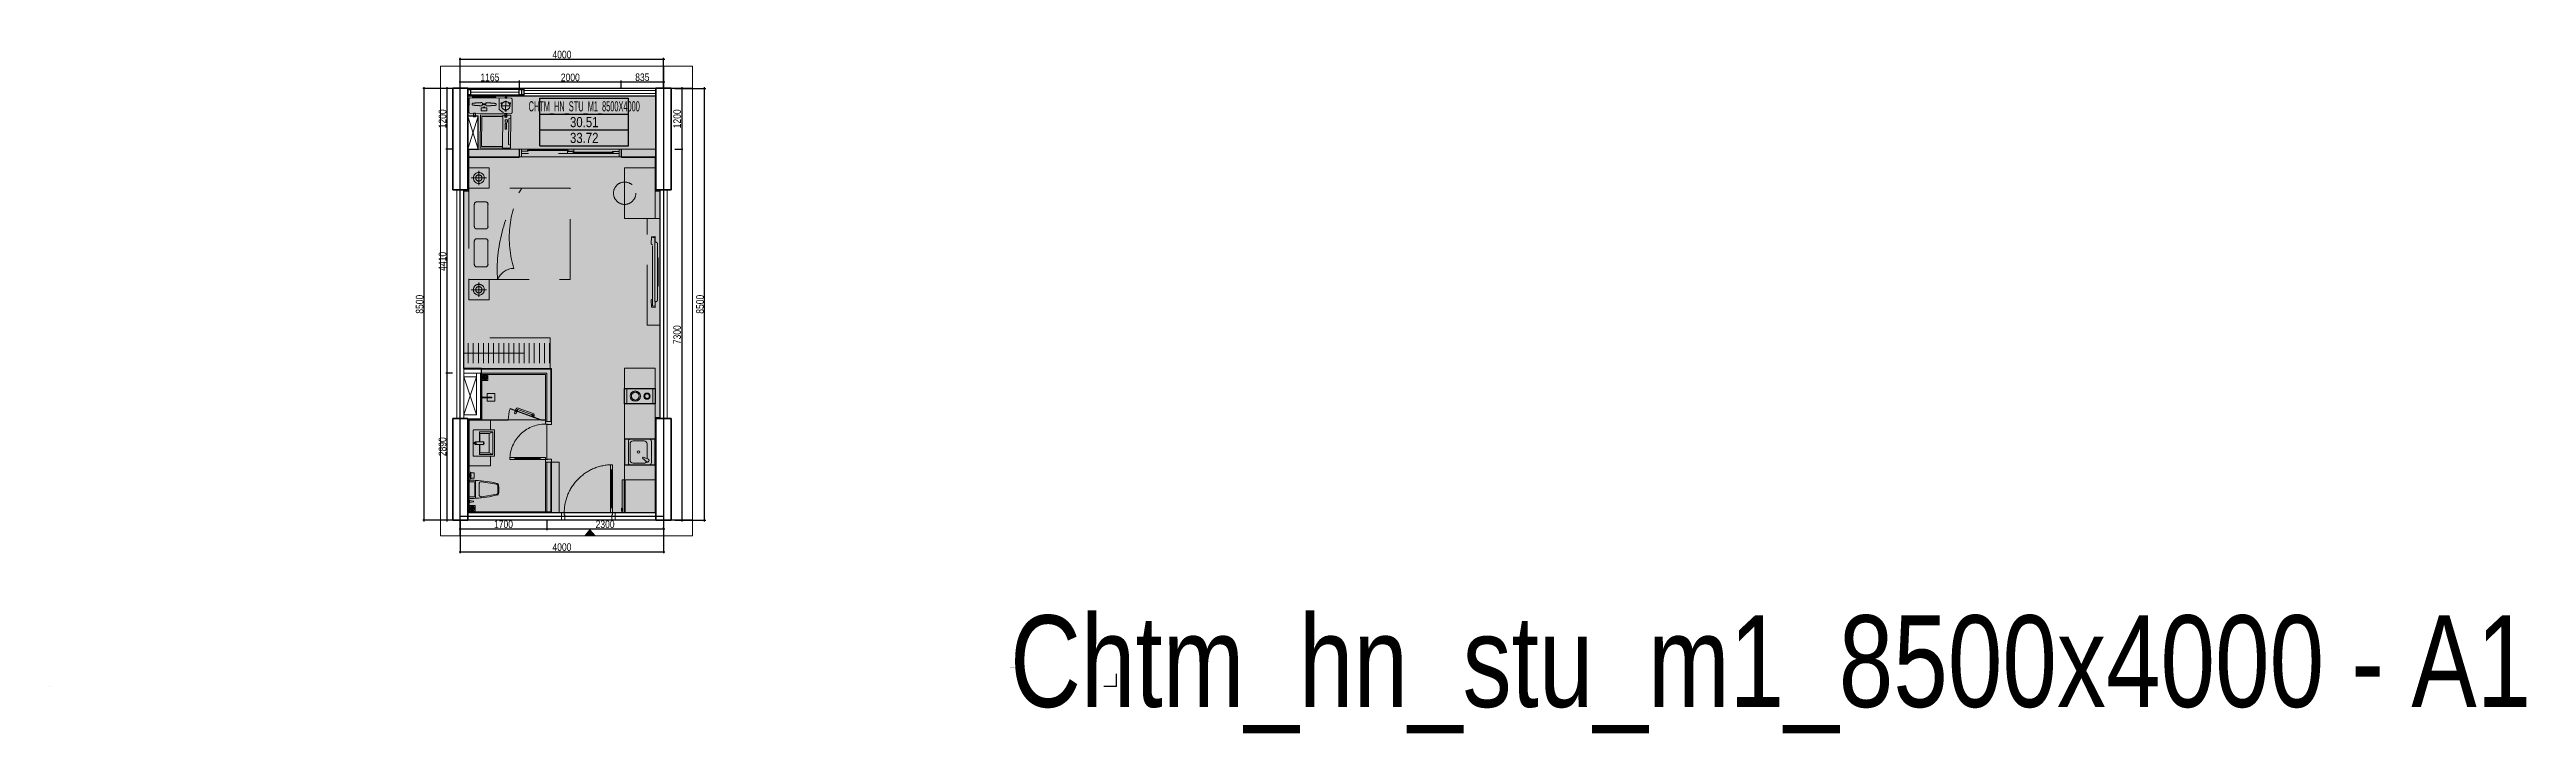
# Paper-space layout 'A1' of a CAD drawing. Header units: millimetres. Extents: x 0 to 1950, y -37 to 502.
# The model-space entities are those that its viewports show. They can reach past a viewport. Long polylines and large blocks are cut down to what shows.
import ezdxf
from ezdxf.enums import TextEntityAlignment as Align

# ---------------------------------------------------------------- set-up
doc = ezdxf.new("R2018")
doc.units = ezdxf.units.MM
doc.linetypes.add('3PN B$0$HIDDENX2', pattern=[0.75, 0.5, -0.25])
doc.linetypes.add('HIDDEN', pattern=[9.525, 6.35, -3.175])
doc.layers.get('0').update_dxf_attribs({"color": 231})
doc.layers.get('DefPoints').update_dxf_attribs({"color": 191})
doc.layers.add('A-AREA-SPACE', color=130, linetype='Continuous', plot=False)
doc.layers.add('A-AREA-WALL-CENTER', color=210, linetype='Continuous', plot=False)
for name, color, linetype, lineweight in [('A-CONC', 2, 'Continuous', 35), ('A-DOOR', 142, 'Continuous', 9), ('A-EQPM', 127, 'Continuous', 9), ('A-FNSH', 253, 'Continuous', 9), ('A-FURN', 251, 'Continuous', 5), ('A-Hatch mau co cau', 7, 'Continuous', 9), ('A-HIDD', 45, 'HIDDEN', 9), ('A-LITE', 9, 'Continuous', 9), ('A-RAIL', 153, 'Continuous', 9), ('A-SHBD', 7, 'Continuous', 35), ('A-TEXT', 255, 'Continuous', 25), ('A-WALL', 1, 'Continuous', 13), ('A-WALL-INT', 31, 'Continuous', 20), ('A-WALL-PRTN', 6, 'Continuous', 9)]:
    doc.layers.add(name, color=color, linetype=linetype, lineweight=lineweight)
doc.layers.add('A-DIMS', color=8, linetype='Continuous')
doc.layers.add('stu_t1', color=7, linetype='Continuous', true_color=0xaac0df)
doc.styles.get("Standard").update_dxf_attribs({"font": 'arial.ttf'})
doc.styles.add('VTK_Arial', font='arial.ttf', dxfattribs={"width": 0.8})
doc.dimstyles.new('A-2.5-DIM_LAYOUT', dxfattribs={"dimscale": 0, "dimtxt": 6, "dimasz": 1, "dimexe": 1, "dimexo": 0, "dimgap": 0.5, "dimtad": 1, "dimdec": 0, "dimlfac": -1, "dimzin": 12, "dimdsep": 46, "dimtxsty": 'VTK_Arial', "dimblk": 'ARCHTICK', "dimcen": 0, "dimdle": 1, "dimclrd": 256, "dimclre": 256, "dimclrt": 7, "dimadec": 1, "dimazin": 3, "dimtfac": 1, "dimtdec": 0, "dimtix": 1, "dimtmove": 0, "dimatfit": 2, "dimfxl": 20, "dimtolj": 1, "dimtzin": 0, "dimlwd": -1, "dimlwe": -1, "dimarcsym": 0})

psp = doc.layouts.new('A1')

msp = doc.modelspace()

# ---------------------------------------------------------------- blocks, each defined once
blk = doc.blocks.new('A$C04148061')
at = {"layer": 'DefPoints'}
for points in [[(0, 0), (-10, 0)], [(0, 0), (0, 10)]]:
    blk.add_lwpolyline(points, dxfattribs=at)
at = {"layer": 'A-TEXT', "lineweight": 30, "width": 0.8, "flags": 104}
for tag, p in [('1.3.1', (-83.8, 56)), ('1.3.6', (-83.8, 16.5))]:
    blk.add_attdef(tag, text='', height=2.5, dxfattribs=at).set_placement(p, align=Align.TOP_LEFT)
blk = doc.blocks.new('_ArchTick')
at = {"color": 0, "linetype": 'ByBlock', "const_width": 0.15}
blk.add_lwpolyline([(-0.5, -0.5), (0.5, 0.5)], dxfattribs=at)
blk = doc.blocks.new('*D37')
at = {"layer": 'A-DIMS', "ltscale": 0.3, "transparency": 16777216}
for p, q in [((322.4, 476.1), (371, 476.1)), ((323.4, 471), (323.4, 477.1)), ((370, 471), (370, 477.1))]:
    blk.add_line(p, q, dxfattribs=at)
at = {"layer": 'DefPoints', "color": 0, "ltscale": 0.3, "transparency": 16777216}
for p in [(323.4, 471), (370, 476.1), (370, 471)]:
    blk.add_point(p, dxfattribs=at)
at = {"layer": 'A-DIMS', "ltscale": 0.3, "transparency": 16777216, "rotation": 180}
blk.add_blockref('_ArchTick', (323.4, 476.1), dxfattribs=at)
at = {"layer": 'A-DIMS', "ltscale": 0.3, "transparency": 16777216}
blk.add_blockref('_ArchTick', (370, 476.1), dxfattribs=at)
at = {"layer": 'A-DIMS', "color": 7, "ltscale": 0.3, "transparency": 16777216, "insert": (346.7, 479.6), "char_height": 6, "attachment_point": 5, "style": 'VTK_Arial'}
blk.add_mtext('\\A1;1165', dxfattribs=at)
blk = doc.blocks.new('*D38')
at = {"layer": 'A-DIMS', "ltscale": 0.3, "transparency": 16777216}
for p, q in [((369, 476.1), (451, 476.1)), ((370, 471), (370, 477.1)), ((450, 471), (450, 477.1))]:
    blk.add_line(p, q, dxfattribs=at)
at = {"layer": 'DefPoints', "color": 0, "ltscale": 0.3, "transparency": 16777216}
for p in [(370, 471), (450, 476.1), (450, 471)]:
    blk.add_point(p, dxfattribs=at)
at = {"layer": 'A-DIMS', "ltscale": 0.3, "transparency": 16777216, "rotation": 180}
blk.add_blockref('_ArchTick', (370, 476.1), dxfattribs=at)
at = {"layer": 'A-DIMS', "ltscale": 0.3, "transparency": 16777216}
blk.add_blockref('_ArchTick', (450, 476.1), dxfattribs=at)
at = {"layer": 'A-DIMS', "color": 7, "ltscale": 0.3, "transparency": 16777216, "insert": (410, 479.6), "char_height": 6, "attachment_point": 5, "style": 'VTK_Arial'}
blk.add_mtext('\\A1;2000', dxfattribs=at)
blk = doc.blocks.new('*D39')
at = {"layer": 'A-DIMS', "ltscale": 0.3, "transparency": 16777216}
for p, q in [((449, 476.1), (484.4, 476.1)), ((450, 471), (450, 477.1)), ((483.4, 471), (483.4, 477.1))]:
    blk.add_line(p, q, dxfattribs=at)
at = {"layer": 'DefPoints', "color": 0, "ltscale": 0.3, "transparency": 16777216}
for p in [(450, 471), (483.4, 476.1), (483.4, 471)]:
    blk.add_point(p, dxfattribs=at)
at = {"layer": 'A-DIMS', "ltscale": 0.3, "transparency": 16777216, "rotation": 180}
blk.add_blockref('_ArchTick', (450, 476.1), dxfattribs=at)
at = {"layer": 'A-DIMS', "ltscale": 0.3, "transparency": 16777216}
blk.add_blockref('_ArchTick', (483.4, 476.1), dxfattribs=at)
at = {"layer": 'A-DIMS', "color": 7, "ltscale": 0.3, "transparency": 16777216, "insert": (466.7, 479.7), "char_height": 6, "attachment_point": 5, "style": 'VTK_Arial'}
blk.add_mtext('\\A1;835', dxfattribs=at)
blk = doc.blocks.new('*D40')
at = {"layer": 'A-DIMS', "ltscale": 0.3, "transparency": 16777216}
for p, q in [((322.4, 494.1), (484.4, 494.1)), ((323.4, 471), (323.4, 495.1)), ((483.4, 471), (483.4, 495.1))]:
    blk.add_line(p, q, dxfattribs=at)
at = {"layer": 'DefPoints', "color": 0, "ltscale": 0.3, "transparency": 16777216}
for p in [(483.4, 494.1), (323.4, 471), (483.4, 471)]:
    blk.add_point(p, dxfattribs=at)
at = {"layer": 'A-DIMS', "ltscale": 0.3, "transparency": 16777216, "rotation": 180}
blk.add_blockref('_ArchTick', (323.4, 494.1), dxfattribs=at)
at = {"layer": 'A-DIMS', "ltscale": 0.3, "transparency": 16777216}
blk.add_blockref('_ArchTick', (483.4, 494.1), dxfattribs=at)
at = {"layer": 'A-DIMS', "color": 7, "ltscale": 0.3, "transparency": 16777216, "insert": (403.4, 497.6), "char_height": 6, "attachment_point": 5, "style": 'VTK_Arial'}
blk.add_mtext('\\A1;4000', dxfattribs=at)
blk = doc.blocks.new('*D41')
at = {"layer": 'A-DIMS', "ltscale": 0.3, "transparency": 16777216}
for p, q in [((317.3, 471), (311.9, 471)), ((312.9, 472), (312.9, 422)), ((317.3, 423), (311.9, 423))]:
    blk.add_line(p, q, dxfattribs=at)
at = {"layer": 'DefPoints', "color": 0, "ltscale": 0.3, "transparency": 16777216}
for p in [(317.3, 471), (312.9, 423), (317.3, 423)]:
    blk.add_point(p, dxfattribs=at)
at = {"layer": 'A-DIMS', "ltscale": 0.3, "transparency": 16777216}
for p, rotation in [((312.9, 471), 90), ((312.9, 423), 270)]:
    blk.add_blockref('_ArchTick', p, dxfattribs=dict(at, rotation=rotation))
at = {"layer": 'A-DIMS', "color": 7, "ltscale": 0.3, "transparency": 16777216, "insert": (309.4, 447), "char_height": 6, "attachment_point": 5, "rotation": 90, "style": 'VTK_Arial'}
blk.add_mtext('\\A1;1200', dxfattribs=at)
blk = doc.blocks.new('*D42')
at = {"layer": 'A-DIMS', "ltscale": 0.3, "transparency": 16777216}
for p, q in [((317.3, 423), (311.9, 423)), ((312.9, 424), (312.9, 245.6)), ((317.3, 246.6), (311.9, 246.6))]:
    blk.add_line(p, q, dxfattribs=at)
at = {"layer": 'DefPoints', "color": 0, "ltscale": 0.3, "transparency": 16777216}
for p in [(317.3, 423), (312.9, 246.6), (317.3, 246.6)]:
    blk.add_point(p, dxfattribs=at)
at = {"layer": 'A-DIMS', "ltscale": 0.3, "transparency": 16777216}
for p, rotation in [((312.9, 423), 90), ((312.9, 246.6), 270)]:
    blk.add_blockref('_ArchTick', p, dxfattribs=dict(at, rotation=rotation))
at = {"layer": 'A-DIMS', "color": 7, "ltscale": 0.3, "transparency": 16777216, "insert": (309.4, 334.8), "char_height": 6, "attachment_point": 5, "rotation": 90, "style": 'VTK_Arial'}
blk.add_mtext('\\A1;4410', dxfattribs=at)
blk = doc.blocks.new('*D43')
at = {"layer": 'A-DIMS', "ltscale": 0.3, "transparency": 16777216}
for p, q in [((317.3, 246.6), (311.9, 246.6)), ((312.9, 247.6), (312.9, 130)), ((317.3, 131), (311.9, 131))]:
    blk.add_line(p, q, dxfattribs=at)
at = {"layer": 'DefPoints', "color": 0, "ltscale": 0.3, "transparency": 16777216}
for p in [(317.3, 246.6), (312.9, 131), (317.3, 131)]:
    blk.add_point(p, dxfattribs=at)
at = {"layer": 'A-DIMS', "ltscale": 0.3, "transparency": 16777216}
for p, rotation in [((312.9, 246.6), 90), ((312.9, 131), 270)]:
    blk.add_blockref('_ArchTick', p, dxfattribs=dict(at, rotation=rotation))
at = {"layer": 'A-DIMS', "color": 7, "ltscale": 0.3, "transparency": 16777216, "insert": (309.4, 188.8), "char_height": 6, "attachment_point": 5, "rotation": 90, "style": 'VTK_Arial'}
blk.add_mtext('\\A1;2890', dxfattribs=at)
blk = doc.blocks.new('*D44')
at = {"layer": 'A-DIMS', "ltscale": 0.3, "transparency": 16777216}
for p, q in [((317.3, 471), (293.9, 471)), ((294.9, 130), (294.9, 472)), ((317.3, 131), (293.9, 131))]:
    blk.add_line(p, q, dxfattribs=at)
at = {"layer": 'DefPoints', "color": 0, "ltscale": 0.3, "transparency": 16777216}
for p in [(294.9, 471), (317.3, 471), (317.3, 131)]:
    blk.add_point(p, dxfattribs=at)
at = {"layer": 'A-DIMS', "ltscale": 0.3, "transparency": 16777216}
for p, rotation in [((294.9, 471), 90), ((294.9, 131), 270)]:
    blk.add_blockref('_ArchTick', p, dxfattribs=dict(at, rotation=rotation))
at = {"layer": 'A-DIMS', "color": 7, "ltscale": 0.3, "transparency": 16777216, "insert": (291.4, 301), "char_height": 6, "attachment_point": 5, "rotation": 90, "style": 'VTK_Arial'}
blk.add_mtext('\\A1;8500', dxfattribs=at)
blk = doc.blocks.new('*D45')
at = {"layer": 'A-DIMS', "ltscale": 0.3, "transparency": 16777216}
for p, q in [((492.4, 471), (498.7, 471)), ((497.7, 472), (497.7, 422)), ((492.4, 423), (498.7, 423))]:
    blk.add_line(p, q, dxfattribs=at)
at = {"layer": 'DefPoints', "color": 0, "ltscale": 0.3, "transparency": 16777216}
for p in [(492.4, 471), (492.4, 423), (497.7, 423)]:
    blk.add_point(p, dxfattribs=at)
at = {"layer": 'A-DIMS', "ltscale": 0.3, "transparency": 16777216}
for p, rotation in [((497.7, 471), 90), ((497.7, 423), 270)]:
    blk.add_blockref('_ArchTick', p, dxfattribs=dict(at, rotation=rotation))
at = {"layer": 'A-DIMS', "color": 7, "ltscale": 0.3, "transparency": 16777216, "insert": (494.1, 447), "char_height": 6, "attachment_point": 5, "rotation": 90, "style": 'VTK_Arial'}
blk.add_mtext('\\A1;1200', dxfattribs=at)
blk = doc.blocks.new('*D46')
at = {"layer": 'A-DIMS', "ltscale": 0.3, "transparency": 16777216}
for p, q in [((492.4, 423), (498.7, 423)), ((497.7, 424), (497.7, 130)), ((492.4, 131), (498.7, 131))]:
    blk.add_line(p, q, dxfattribs=at)
at = {"layer": 'DefPoints', "color": 0, "ltscale": 0.3, "transparency": 16777216}
for p in [(492.4, 423), (492.4, 131), (497.7, 131)]:
    blk.add_point(p, dxfattribs=at)
at = {"layer": 'A-DIMS', "ltscale": 0.3, "transparency": 16777216}
for p, rotation in [((497.7, 423), 90), ((497.7, 131), 270)]:
    blk.add_blockref('_ArchTick', p, dxfattribs=dict(at, rotation=rotation))
at = {"layer": 'A-DIMS', "color": 7, "ltscale": 0.3, "transparency": 16777216, "insert": (494.1, 277), "char_height": 6, "attachment_point": 5, "rotation": 90, "style": 'VTK_Arial'}
blk.add_mtext('\\A1;7300', dxfattribs=at)
blk = doc.blocks.new('*D47')
at = {"layer": 'A-DIMS', "ltscale": 0.3, "transparency": 16777216}
for p, q in [((492.4, 471), (516.7, 471)), ((515.7, 130), (515.7, 472)), ((492.4, 131), (516.7, 131))]:
    blk.add_line(p, q, dxfattribs=at)
at = {"layer": 'DefPoints', "color": 0, "ltscale": 0.3, "transparency": 16777216}
for p in [(492.4, 471), (515.7, 471), (492.4, 131)]:
    blk.add_point(p, dxfattribs=at)
at = {"layer": 'A-DIMS', "ltscale": 0.3, "transparency": 16777216}
for p, rotation in [((515.7, 471), 90), ((515.7, 131), 270)]:
    blk.add_blockref('_ArchTick', p, dxfattribs=dict(at, rotation=rotation))
at = {"layer": 'A-DIMS', "color": 7, "ltscale": 0.3, "transparency": 16777216, "insert": (512.1, 301), "char_height": 6, "attachment_point": 5, "rotation": 90, "style": 'VTK_Arial'}
blk.add_mtext('\\A1;8500', dxfattribs=at)
blk = doc.blocks.new('*D48')
at = {"layer": 'A-DIMS', "ltscale": 0.3, "transparency": 16777216}
for p, q in [((322.4, 124.1), (392.4, 124.1)), ((323.4, 131), (323.4, 123.1)), ((391.4, 130.9), (391.4, 123.1))]:
    blk.add_line(p, q, dxfattribs=at)
at = {"layer": 'DefPoints', "color": 0, "ltscale": 0.3, "transparency": 16777216}
for p in [(323.4, 131), (391.4, 130.9), (391.4, 124.1)]:
    blk.add_point(p, dxfattribs=at)
at = {"layer": 'A-DIMS', "ltscale": 0.3, "transparency": 16777216, "rotation": 180}
blk.add_blockref('_ArchTick', (323.4, 124.1), dxfattribs=at)
at = {"layer": 'A-DIMS', "ltscale": 0.3, "transparency": 16777216}
blk.add_blockref('_ArchTick', (391.4, 124.1), dxfattribs=at)
at = {"layer": 'A-DIMS', "color": 7, "ltscale": 0.3, "transparency": 16777216, "insert": (357.4, 127.7), "char_height": 6, "attachment_point": 5, "style": 'VTK_Arial'}
blk.add_mtext('\\A1;1700', dxfattribs=at)
blk = doc.blocks.new('*D49')
at = {"layer": 'A-DIMS', "ltscale": 0.3, "transparency": 16777216}
for p, q in [((390.4, 124.1), (484.4, 124.1)), ((391.4, 130.9), (391.4, 123.1)), ((483.4, 124.1), (483.4, 125.1))]:
    blk.add_line(p, q, dxfattribs=at)
at = {"layer": 'DefPoints', "color": 0, "ltscale": 0.3, "transparency": 16777216}
for p in [(391.4, 130.9), (483.4, 124.1), (483.4, 124.1)]:
    blk.add_point(p, dxfattribs=at)
at = {"layer": 'A-DIMS', "ltscale": 0.3, "transparency": 16777216, "rotation": 180}
blk.add_blockref('_ArchTick', (391.4, 124.1), dxfattribs=at)
at = {"layer": 'A-DIMS', "ltscale": 0.3, "transparency": 16777216}
blk.add_blockref('_ArchTick', (483.4, 124.1), dxfattribs=at)
at = {"layer": 'A-DIMS', "color": 7, "ltscale": 0.3, "transparency": 16777216, "insert": (437.4, 127.7), "char_height": 6, "attachment_point": 5, "style": 'VTK_Arial'}
blk.add_mtext('\\A1;2300', dxfattribs=at)
blk = doc.blocks.new('*D50')
at = {"layer": 'A-DIMS', "ltscale": 0.3, "transparency": 16777216}
for p, q in [((323.4, 131), (323.4, 105.1)), ((483.4, 127.9), (483.4, 105.1)), ((322.4, 106.1), (484.4, 106.1))]:
    blk.add_line(p, q, dxfattribs=at)
at = {"layer": 'DefPoints', "color": 0, "ltscale": 0.3, "transparency": 16777216}
for p in [(323.4, 131), (483.4, 127.9), (483.4, 106.1)]:
    blk.add_point(p, dxfattribs=at)
at = {"layer": 'A-DIMS', "ltscale": 0.3, "transparency": 16777216, "rotation": 180}
blk.add_blockref('_ArchTick', (323.4, 106.1), dxfattribs=at)
at = {"layer": 'A-DIMS', "ltscale": 0.3, "transparency": 16777216}
blk.add_blockref('_ArchTick', (483.4, 106.1), dxfattribs=at)
at = {"layer": 'A-DIMS', "color": 7, "ltscale": 0.3, "transparency": 16777216, "insert": (403.4, 109.7), "char_height": 6, "attachment_point": 5, "style": 'VTK_Arial'}
blk.add_mtext('\\A1;4000', dxfattribs=at)
blk = doc.blocks.new('DT-CAN')
at = {"layer": 'DefPoints'}
for p, q in [((-871, 0), (871, 0)), ((-871, -934), (-871, 0)), ((871, -934), (871, 0)), ((-871, -311), (871, -311)), ((-871, -623), (871, -623)), ((-871, -934), (871, -934))]:
    blk.add_line(p, q, dxfattribs=at)
at = {"layer": 'DefPoints', "color": 5, "style": 'VTK_Arial', "width": 0.8}
blk.add_attdef('DT-TT', text='', height=200, dxfattribs=at).set_placement((0, -569), align=Align.CENTER)
at = {"layer": 'DefPoints', "color": 7, "style": 'VTK_Arial', "width": 0.5}
blk.add_attdef('LOAICAN', text='', height=200, dxfattribs=at).set_placement((0, -258), align=Align.CENTER)
at = {"layer": 'DefPoints', "color": 6, "style": 'VTK_Arial', "width": 0.8}
blk.add_attdef('DT-TIM', text='', height=200, dxfattribs=at).set_placement((0, -880), align=Align.CENTER)
blk = doc.blocks.new('*U29')
at = {"ltscale": 0.3}
blk.add_lwpolyline([(45, -300), (45, 0), (555, 0), (555, -300)], close=True, dxfattribs=at)
for centre, radius in [((208, -150), 102), ((441, -150), 61.2)]:
    blk.add_circle(centre, radius, dxfattribs=at)
at = {"linetype": 'HIDDEN', "ltscale": 0.3}
for centre, radius in [((208, -150), 76.6), ((441, -150), 46.2)]:
    blk.add_circle(centre, radius, dxfattribs=at)
at = {"layer": 'DefPoints', "color": 250, "ltscale": 0.3}
blk.add_lwpolyline([(0, -300), (0, 0), (600, 0), (600, -300)], close=True, dxfattribs=at)
blk = doc.blocks.new('*U26')
at = {"linetype": 'HIDDEN', "ltscale": 0.3}
for p, q in [((650, 0), (0, 0)), ((0, 0), (0, -600)), ((0, 0), (0, -444)), ((0, 0), (650, 0)), ((650, -600), (650, 0)), ((650, 0), (650, -444)), ((0, -600), (0, -444)), ((650, -444), (0, -444)), ((30, -30), (620, -30)), ((30, -444), (30, -30)), ((620, -444), (30, -444)), ((620, -30), (620, -444)), ((650, -600), (650, -444)), ((0, -600), (650, -600)), ((0, -600), (650, -600)), ((56, -600), (72, -560)), ((72, -560), (578, -560)), ((373, -490), (373, -518)), ((484, -490), (373, -490)), ((373, -518), (484, -518)), ((484, -518), (484, -490)), ((512, -490), (512, -532)), ((558, -490), (512, -490)), ((512, -532), (558, -532)), ((558, -532), (558, -490)), ((578, -560), (594, -600))]:
    blk.add_line(p, q, dxfattribs=at)
for points in [[(650, -600), (0, -600), (0, 0), (650, 0)], [(650, -600), (0, -600), (0, -444), (0, 0), (650, 0), (650, -444)], [(30, -444), (30, -30), (620, -30), (620, -444)], [(484, -518), (373, -518), (373, -490), (484, -490)], [(558, -532), (512, -532), (512, -490), (558, -490)]]:
    blk.add_lwpolyline(points, close=True, dxfattribs=at)
blk = doc.blocks.new('E-CHUNG-TULANH-01')
at = {"linetype": 'HIDDEN', "ltscale": 0.3}
for p, q in [((300, 650), (0, 650)), ((0, 650), (0, 610)), ((0, 650), (555, 650)), ((0, 610), (0, 650)), ((0, 610), (650, 610)), ((650, 610), (0, 610)), ((0, 590), (0, 0)), ((650, 590), (0, 590)), ((0, 590), (650, 590)), ((0, 0), (0, 590)), ((310, 650), (300, 650)), ((555, 650), (310, 650)), ((615, 660), (555, 660)), ((555, 660), (555, 650)), ((555, 660), (555, 640)), ((615, 660), (555, 660)), ((555, 640), (615, 640)), ((615, 650), (615, 660)), ((615, 640), (615, 660)), ((650, 650), (615, 650)), ((650, 610), (650, 650)), ((650, 650), (650, 610)), ((650, 0), (650, 590)), ((650, 590), (650, 0))]:
    blk.add_line(p, q, dxfattribs=at)
blk.add_lwpolyline([(0, 0), (650, 0), (650, 590), (0, 590)], close=True, dxfattribs=at)
blk = doc.blocks.new('F-PN-GIUONG-2000X1800')
at = {"linetype": 'HIDDEN', "ltscale": 0.3}
for p, q in [((111, -298), (111, -756)), ((333, -251), (159, -251)), ((380, -756), (380, -298)), ((159, -804), (333, -804)), ((111, -1481), (111, -1044)), ((159, -996), (333, -996)), ((380, -1044), (380, -1481)), ((333, -1529), (159, -1529))]:
    blk.add_line(p, q, dxfattribs=at)
blk.add_lwpolyline([(2000, 0), (2000, -1800), (0, -1800), (0, 0), (2000, 0)], dxfattribs=at)
for centre, radius, start, end in [((159, -298), 47.8, 90, 180), ((333, -298), 47.8, 0, 90), ((3425, -206), 2863, 175.8647, 213.8198), ((899, 135), 356, 202.3222, 268.4967), ((2828, -825), 2030, 162.6746, 208.6994), ((159, -756), 47.8, 180, 270), ((333, -756), 47.8, 270, 0), ((159, -1044), 47.8, 90, 180), ((333, -1044), 47.8, 0, 90), ((159, -1481), 47.8, 180, 270), ((333, -1481), 47.8, 270, 0)]:
    blk.add_arc(centre, radius, start, end, dxfattribs=at)
blk = doc.blocks.new('*U30')
at = {"linetype": 'HIDDEN', "ltscale": 0.3}
blk.add_lwpolyline([(600, 0), (0, 0), (0, -1000), (600, -1000)], close=True, dxfattribs=at)
blk.add_circle((600, -500), 220, dxfattribs=at)
blk = doc.blocks.new('*U27')
at = {"ltscale": 0.3}
blk.add_lwpolyline([(600, 2200), (0, 2200), (0, 0), (600, 0)], close=True, dxfattribs=at)
blk = doc.blocks.new('*U28')
at = {"lineweight": 5, "ltscale": 0.3}
for p, q in [((494, 0), (106, 0)), ((75, -31), (75, -469)), ((123, -77), (132, -63)), ((134, -107), (238, -146)), ((157, -408), (157, -115)), ((248, -128), (162, -58)), ((218, -30), (433, -30)), ((433, -469), (218, -469)), ((238, -146), (248, -128)), ((494, -91), (494, -408)), ((525, -469), (525, -31)), ((106, -500), (494, -500))]:
    blk.add_line(p, q, dxfattribs=at)
blk.add_circle((326, -250), 25.6, dxfattribs=at)
for centre, radius, start, end in [((106, -31), 30.7, 90, 180), ((106, -469), 30.7, 180, 270), ((141, -88), 20.5, 150, 249.4623), ((149, -73), 20.5, 50.5377, 150), ((218, -408), 61.4, 180, 270), ((218, -91), 61.4, 90, 149.4148), ((433, -91), 61.4, 360, 90), ((433, -408), 61.4, 270, 360), ((494, -31), 30.7, 360, 90), ((494, -469), 30.7, 270, 360)]:
    blk.add_arc(centre, radius, start, end, dxfattribs=at)
at = {"layer": 'DefPoints', "color": 250, "linetype": 'HIDDEN', "ltscale": 0.3}
blk.add_lwpolyline([(0, 0), (0, -500), (600, -500), (600, 0)], close=True, dxfattribs=at)
blk = doc.blocks.new('E-CHUNG-CUCNONG-DH')
at = {"linetype": 'HIDDEN', "ltscale": 0.3}
for p, q in [((-127, 158), (-127, 194)), ((392, 151), (203, 151)), ((221, 195), (205, 205)), ((218, 208), (208, 192)), ((288, 54), (307, 54)), ((293, 314), (312, 314)), ((298, 57), (298, 246)), ((298, 63), (298, 44)), ((302, 304), (302, 323)), ((374, 195), (390, 205)), ((387, 192), (377, 208)), ((-302, -61), (-321, -61)), ((-312, -52), (-312, -71)), ((293, -61), (312, -61)), ((302, -52), (302, -71))]:
    blk.add_line(p, q, dxfattribs=at)
blk.add_lwpolyline([(-406, 0), (406, 0, 0.414214), (425, 19), (425, 276, 0.414214), (401, 300), (-401, 300, 0.414214), (-425, 276), (-425, 19, 0.414214)], format="xyb", close=True, dxfattribs=at)
for points in [[(-364, 300), (-358, 314, -0.306678), (-345, 323), (90, 323, -0.306678), (103, 314), (109, 300)], [(219, 177), (206, 194, -0.677033), (215, 209), (236, 206)], [(314, 70), (306, 50, -0.677033), (289, 50), (281, 70)], [(359, 206), (380, 209, -0.677033), (389, 194), (376, 177)]]:
    blk.add_lwpolyline(points, format="xyb", dxfattribs=at)
for points in [[(103, 314), (-358, 314)], [(-134, 106), (-134, 128), (-121, 128), (-121, 106)], [(250, 0), (250, 16), (170, 73), (170, 300)], [(286, 323), (286, 300)], [(318, 323), (318, 300)], [(-328, -71), (-328, 0)], [(-296, -71), (-296, 0)], [(286, -71), (286, 0)], [(318, -71), (318, 0)]]:
    blk.add_lwpolyline(points, dxfattribs=at)
for points in [[(-183, 47), (-72, 47), (-72, 106), (-183, 106)], [(283, 300), (321, 300), (321, 323), (283, 323)], [(283, 0), (321, 0), (321, -71), (283, -71)], [(-293, 0), (-331, 0), (-331, -71), (-293, -71)]]:
    blk.add_lwpolyline(points, close=True, dxfattribs=at)
for centre, radius in [((298, 151), 82.6), ((302, 314), 4.72), ((-312, -61), 4.72), ((302, -61), 4.72)]:
    blk.add_circle(centre, radius, dxfattribs=at)
blk.add_arc((-127, 257), 75.6, 61.0445, 118.9555, dxfattribs=at)
for points, weights, knots in [([(-162, 193), (-162, 188), (-162, 183), (-148, 183), (-134, 183), (-134, 176), (-134, 169), (-148, 169), (-162, 169), (-162, 164), (-162, 159), (-162, 152), (-167, 148), (-171, 144), (-177, 144), (-264, 150), (-351, 156), (-364, 158), (-364, 171), (-364, 176), (-364, 181), (-364, 194), (-351, 195), (-264, 202), (-177, 208), (-171, 208), (-167, 204), (-162, 200), (-162, 193)], [1, 1, 1, 1, 1, 1, 1, 1, 1, 1, 1, 0.916058650995, 1, 0.916058650995, 1, 1, 1, 0.734760240583, 1, 1, 1, 0.734760240583, 1, 1, 1, 0.916058650995, 1, 0.916058650995, 1], [0, 0, 0, 1, 1, 2, 2, 3, 3, 4, 4, 5, 5, 5.825313, 5.825313, 6.650626, 6.650626, 7.650626, 7.650626, 9.141593, 9.141593, 10.141593, 10.141593, 11.632559, 11.632559, 12.632559, 12.632559, 13.457872, 13.457872, 14.283185, 14.283185, 14.283185]), ([(96, 156), (9, 150), (-78, 144), (-84, 144), (-88, 148), (-93, 152), (-93, 159), (-93, 164), (-93, 169), (-107, 169), (-121, 169), (-121, 176), (-121, 183), (-107, 183), (-93, 183), (-93, 188), (-93, 193), (-93, 200), (-88, 204), (-84, 208), (-78, 208), (9, 202), (96, 195), (109, 194), (109, 181), (109, 176), (109, 171), (109, 158), (96, 156)], [1, 1, 1, 0.916058650995, 1, 0.916058650995, 1, 1, 1, 1, 1, 1, 1, 1, 1, 1, 1, 0.916058650995, 1, 0.916058650995, 1, 1, 1, 0.734760240583, 1, 1, 1, 0.734760240583, 1], [0, 0, 0, 1, 1, 1.825313, 1.825313, 2.650626, 2.650626, 3.650626, 3.650626, 4.650626, 4.650626, 5.650626, 5.650626, 6.650626, 6.650626, 7.650626, 7.650626, 8.475939, 8.475939, 9.301253, 9.301253, 10.301253, 10.301253, 11.792219, 11.792219, 12.792219, 12.792219, 14.283185, 14.283185, 14.283185])]:
    blk.add_rational_spline(points, weights, degree=2, knots=knots, dxfattribs=at)
blk = doc.blocks.new('*U22')
at = {"linetype": 'HIDDEN', "ltscale": 0.3}
blk.add_line((1960, 85), (40, 85), dxfattribs=at)
for p, q in [((158, 15), (158, 24)), ((1061, 60), (1061, 69))]:
    blk.add_line(p, q)
blk.add_lwpolyline([(0, 0), (2000, 0), (2000, 150), (0, 150)], close=True)
for points in [[(40, 54), (40, 0), (0, 0), (0, 150), (40, 150), (40, 0), (40, 0), (40, 54)], [(155, 0), (40, 0), (40, 10), (40, 10), (40, 40), (155, 40), (162, 40), (170, 40), (170, 25), (155, 25), (155, 15)], [(155, 0), (162, 0), (170, 0), (170, 15), (155, 15)], [(158, 15), (954, 15), (954, 24), (158, 24)], [(1072, 45), (942, 45), (942, 45), (942, 45), (942, 85), (1057, 85), (1064, 85), (1072, 85), (1072, 70), (1057, 70), (1057, 60), (1072, 60), (1072, 45)], [(942, 0), (1072, 0), (1072, 0), (1072, 0), (1072, 40), (957, 40), (950, 40), (942, 40), (942, 25), (957, 25), (957, 15), (942, 15), (942, 0)], [(1061, 60), (1842, 60), (1842, 69), (1061, 69)], [(1960, 45), (1960, 45), (1960, 85), (1845, 85), (1838, 85), (1830, 85), (1830, 70), (1845, 70), (1845, 60)], [(1845, 60), (1830, 60), (1830, 45), (1960, 45), (1960, 45), (1960, 45), (1960, 45)], [(1960, 54), (1960, 0), (2000, 0), (2000, 150), (1960, 150), (1960, 0), (1960, 0), (1960, 54)]]:
    blk.add_lwpolyline(points)
blk = doc.blocks.new('E-VS-VOISENTAM-01')
at = {"color": 0}
blk.add_lwpolyline([(-105, -8), (-105, -75), (-255, -75), (-255, 75), (-105, 75), (-105, 7)], dxfattribs=at)
for points in [[(-195, -8), (-6, -8), (-6, 7), (-195, 7)], [(-6, -18), (0, -18), (0, 18), (-6, 18)]]:
    blk.add_lwpolyline(points, close=True, dxfattribs=at)
blk = doc.blocks.new('E-VS-LAVABO-01')
at = {"extrusion": (0, 0, -1)}
for p, q in [((-260, 86), (-260, 494)), ((-254, 500), (254, 500)), ((260, 494), (260, 86)), ((254, 80), (-254, 80)), ((-225, 206), (-225, 459)), ((-219, 465), (219, 465)), ((-190, 398), (-219, 454)), ((-24, 200), (-219, 200)), ((-218, 203), (-192, 208)), ((-190, 213), (-190, 389)), ((-184, 395), (184, 395)), ((-24, 208), (-184, 208)), ((-25, 150), (-26, 150)), ((-24, 150), (-24, 152)), ((-22, 284), (22, 284)), ((-15, 128), (-13, 128)), ((-12, 124), (-12, 128)), ((-12, 100), (-12, 114)), ((-10, 116), (-7, 116)), ((10, 98), (-10, 98)), ((7, 116), (-7, 116)), ((5, 145), (-5, 145)), ((7, 116), (10, 116)), ((12, 124), (13, 124)), ((12, 100), (12, 114)), ((13, 126), (15, 126)), ((15, 124), (15, 124)), ((184, 208), (24, 208)), ((219, 200), (24, 200)), ((26, 150), (25, 150)), ((190, 398), (219, 454)), ((190, 213), (190, 389)), ((218, 203), (192, 208)), ((225, 459), (225, 206))]:
    blk.add_line(p, q, dxfattribs=at)
for p, q in [((-260, 420), (-450, 420)), ((-450, 420), (-450, 0)), ((-450, 0), (450, 0)), ((450, 420), (260, 420)), ((450, 0), (450, 420))]:
    blk.add_line(p, q)
at = {"extrusion": (0, 0, -1), "flags": 128}
for points in [[(24, 119), (24, 282), (24, 282)], [(-22, 117), (-16, 117), (16, 117), (22, 117)], [(12, 115), (14, 116), (16, 117)], [(13, 129), (15, 129), (15, 128), (13, 128), (13, 124), (15, 124), (15, 124), (13, 124), (15, 124)], [(11, 114), (10, 114), (-10, 114), (-11, 114)], [(10, 108), (0, 108), (-10, 108)], [(-16, 117), (-14, 116), (-12, 115)], [(-24, 119), (-24, 282), (-24, 282)]]:
    blk.add_lwpolyline(points, dxfattribs=at)
for points in [[(22, 284), (-22, 284)], [(-12, 129), (-12, 124), (-13, 124), (-13, 126), (-15, 126), (-15, 124), (-15, 124), (-15, 129), (-15, 129), (-15, 127), (-13, 127), (-13, 129)]]:
    blk.add_lwpolyline(points, close=True, dxfattribs=at)
at = {"extrusion": (0, 0, -1)}
for centre, radius, start, end in [((254, 494), 6, 0, 90), ((-254, 494), 6, 90, 180), ((254, 86), 6, 270, 0), ((219, 459), 6, 0, 90), ((219, 206), 6, 270, 0), ((184, 389), 6, 0, 90), ((184, 213), 6, 270, 0), ((0, 265), 31, 320.6269, 219.3731), ((0, 140), 27.5, 330.7771, 28.2841), ((0, 140), 26.5, 334.9124, 24.2207), ((22, 282), 1.99, 0.2151, 90.2135), ((22, 119), 2, 270, 0), ((13, 128), 0.298, 89.7865, 179.7849), ((13, 124), 0.298, 180.2151, 270.2135), ((13, 124), 0.298, 180.2151, 270.2135), ((10, 114), 2, 40.2156, 90), ((10, 114), 2, 0, 39.6447), ((11, 113), 1.5, 0, 90), ((11, 110), 1.5, 270, 0), ((10, 100), 2, 270, 0), ((-10, 114), 2, 90, 139.5327), ((-10, 100), 2, 180, 270), ((-11, 113), 1.5, 90, 180), ((-11, 110), 1.5, 180, 270), ((-10, 114), 2, 140.3628, 180), ((-22, 282), 1.99, 89.7865, 179.7849), ((-22, 119), 2, 180, 270), ((0, 140), 27.5, 151.6482, 209.2229), ((0, 140), 26.5, 154.6839, 205.0876), ((-184, 389), 6, 90, 180), ((-184, 213), 6, 180, 270), ((-219, 459), 6, 90, 180), ((-219, 206), 6, 180, 270), ((-254, 86), 6, 180, 270)]:
    blk.add_arc(centre, radius, start, end, dxfattribs=at)
for centre, major_axis, start_param, end_param in [((-22, 282), (2, 0), 1.570796, 3.141593), ((22, 282), (-2, 0), 3.141593, 4.712389)]:
    blk.add_ellipse(centre, major_axis=major_axis, ratio=0.984382, start_param=start_param, end_param=end_param)
for points, knots in [([(-24, 151), (-24, 151), (-24, 151), (-24, 153), (-24, 154), (-24, 156), (-24, 158), (-24, 159), (-24, 160)], [0, 0, 0, 0, 0.170042, 0.387138, 0.569985, 0.748798, 0.931358, 1, 1, 1, 1]), ([(-10, 108), (-11, 108), (-11, 108), (-11, 108), (-11, 108), (-11, 108), (-11, 108)], [0, 0, 0, 0, 0.250855, 0.500152, 0.749125, 1, 1, 1, 1]), ([(10, 108), (11, 108), (11, 108), (11, 108), (11, 108), (11, 108), (11, 108)], [0, 0, 0, 0, 0.250855, 0.500152, 0.749125, 1, 1, 1, 1]), ([(24, 151), (24, 151), (24, 151), (24, 153), (24, 154), (24, 156), (24, 158), (24, 159), (24, 160)], [0, 0, 0, 0, 0.170042, 0.387138, 0.569985, 0.748798, 0.931358, 1, 1, 1, 1])]:
    blk.add_open_spline(points, degree=3, knots=knots)
blk = doc.blocks.new('E-VS-BONCAU-01')
for p, q in [((-146, -14), (-140, 1)), ((0, -126), (-176, -126)), ((-151, -245), (-101, -540)), ((-149, -57), (-146, -14)), ((-146, -104), (-149, -57)), ((-137, -112), (-146, -104)), ((0, -113), (-137, -112)), ((-100, -194), (98, -195)), ((136, -113), (0, -113)), ((0, -126), (0, -126)), ((175, -127), (0, -126)), ((149, -246), (97, -541)), ((145, -105), (136, -113)), ((145, -15), (148, -58)), ((148, -58), (145, -105)), ((213, -1), (265, -1)), ((222, -10), (257, -10)), ((230, -79), (222, -10)), ((257, -10), (248, -79)), ((-71, -564), (-2, -565)), ((-2, -565), (67, -565))]:
    blk.add_line(p, q)
for points in [[(-307, -12), (-240, -12), (-240, 0), (-307, 0)], [(-325, -101), (-223, -101), (-223, -24), (-325, -24)], [(-281, -36), (-281, -12), (-266, -12), (-266, -36)]]:
    blk.add_lwpolyline(points, close=True)
for points in [[(160, -1), (0, 0), (-160, 1)], [(140, -1), (145, -15)]]:
    blk.add_lwpolyline(points)
for points in [[(-337, -33), (-281, -33), (-281, -27), (-337, -27, 1)], [(-211, -33), (-266, -33), (-266, -27), (-211, -27, -1)]]:
    blk.add_lwpolyline(points, format="xyb", close=True)
for centre, radius, start, end in [((225, 3), 12.8, 195.9303, 253.6299), ((239, -79), 8.72, 179.7801, 359.7801), ((253, 3), 12.8, 285.9303, 343.6299)]:
    blk.add_arc(centre, radius, start, end)
for centre, major_axis, ratio, start_param, end_param in [((-160, -18), (-12.9, -12.8), 1, 3.926991, 5.363819), ((-160, -18), (-12.9, -12.8), 1, 3.926991, 5.363819), ((-160, -18), (-12.9, -12.8), 1, 3.926991, 5.363819), ((1639, -88), (-276, 1956), 0.917923, 1.461172, 1.68042), ((-106, -240), (-32.1, 32.3), 1, 5.374496, 7.190108), ((104, -240), (-32.3, -32.1), 1, 2.23467, 4.050282), ((160, -19), (-12.9, -12.8), 1, 2.490163, 3.926991), ((160, -19), (-12.9, -12.8), 1, 2.490163, 3.926991), ((-310, -60), (-492, 12), 0.754969, 2.992228, 3.290957), ((-86, -546), (-22.1, -22), 1, -0.518895, 0.614897), ((-86, -546), (-22.1, -22), 1, -0.518895, 0.614897), ((-71, -533), (-21.8, 21.9), 1, 0.993435, 2.351364), ((-10, -28), (-394, -391), 1, 0.641923, 0.802984), ((-10, -28), (-394, -391), 1, 0.641923, 0.802984), ((10, -28), (-391, 394), 1, 2.338609, 2.49967), ((10, -28), (-391, 394), 1, 2.338609, 2.49967), ((67, -534), (-21.8, 21.9), 1, 2.361025, 3.718954), ((82, -546), (-22.1, -22), 1, 0.955899, 2.089692), ((82, -546), (-22.1, -22), 1, 0.955899, 2.089692)]:
    blk.add_ellipse(centre, major_axis=major_axis, ratio=ratio, start_param=start_param, end_param=end_param)
at = {"extrusion": (0, 0, -1)}
for centre, major_axis, ratio, start_param, end_param in [((309, -62), (492, 8), 0.754969, 2.992228, 3.290957), ((-1640, -75), (-291, -1954), 0.917923, 4.602765, 4.822013)]:
    blk.add_ellipse(centre, major_axis=major_axis, ratio=ratio, start_param=start_param, end_param=end_param, dxfattribs=at)
blk = doc.blocks.new('*U19')
for p, q in [((-103, -271), (-78, -228)), ((-72, -267), (-55, -220)), ((0, -1250), (0, -80)), ((0, -1250), (0, -100)), ((-175, -548), (-192, -595)), ((-158, -555), (-175, -602))]:
    blk.add_line(p, q)
for points in [[(0, 0), (0, -80), (10, -80), (10, 0), (0, 0)], [(-100, -273), (-75, -230), (-78, -228), (-87, -230), (-106, -263), (-103, -271), (-100, -273)], [(-68, -268), (-51, -221), (-55, -220), (-63, -223), (-76, -259), (-72, -267), (-68, -268)], [(-171, -550), (-188, -597), (-192, -595), (-196, -588), (-183, -552), (-175, -548), (-171, -550)], [(-162, -553), (-179, -600), (-175, -602), (-167, -598), (-154, -562), (-158, -555), (-162, -553)], [(0, -730), (0, -1250), (10, -1250), (10, -730), (0, -730)]]:
    blk.add_lwpolyline(points)
for points in [[(-194, -584), (-213, -577, -0.414214), (-231, -539), (-121, -238, -0.414214), (-83, -220), (-64, -227), (-74, -255), (-84, -252, 0.414214), (-97, -258), (-199, -540, 0.414214), (-193, -552), (-184, -556), (-194, -584)], [(-166, -594), (-133, -606, 1), (-123, -578), (-156, -566), (-166, -594)]]:
    blk.add_lwpolyline(points, format="xyb")
blk.add_lwpolyline([(0, -80), (9, -83), (-213, -694), (-222, -691)], close=True)
at = {"ltscale": 5}
blk.add_arc((0, -80), 650, 250.8717, 270.3104, dxfattribs=at)
blk = doc.blocks.new('E-CHUNG-LOUVER')
blk.add_line((1100, 150), (0, 150))
at = {"linetype": 'HIDDEN', "ltscale": 0.3}
blk.add_line((50, 75), (1000, 75), dxfattribs=at)
for points in [[(0, 150), (1100, 150), (1100, 0), (0, 0)], [(1050, 125), (0, 125), (0, 25), (1050, 25)], [(49, 123), (2, 123), (2, 26), (49, 26)], [(1049, 123), (1002, 123), (1002, 26), (1049, 26)], [(1100, 25), (1050, 25), (1050, 125), (1100, 125)], [(1097, 28), (1053, 28), (1053, 122), (1097, 122)]]:
    blk.add_lwpolyline(points, close=True)
for points in [[(50, 125), (0, 125), (0, 25), (50, 25), (50, 125), (0, 125)], [(1050, 125), (1000, 125), (1000, 25), (1050, 25), (1050, 125), (1000, 125)]]:
    blk.add_lwpolyline(points)
blk = doc.blocks.new('*U33')
blk.add_line((2595, 150), (0, 150))
for points in [[(0, 150), (2595, 150), (2595, 0), (0, 0)], [(0, 105), (2595, 105), (2595, 45), (0, 45)]]:
    blk.add_lwpolyline(points, close=True)
blk = doc.blocks.new('*U24')
blk.add_line((-100, 70), (-850, 70))
for points in [[(140, 1050), (140, 990), (40, 990), (40, 1000), (0, 1000), (0, 1050)], [(0, 50), (-950, 50), (-950, 90), (0, 90)], [(-100, 50), (-100, 90), (-850, 90), (-850, 50)], [(140, 0), (140, 60), (40, 60), (40, 50), (0, 50), (0, 0)]]:
    blk.add_lwpolyline(points, close=True)
at = {"linetype": '3PN B$0$HIDDENX2', "ltscale": 300}
blk.add_arc((0, 50), 950, 90, 180, dxfattribs=at)
blk = doc.blocks.new('*U25')
blk.add_line((-100, -70), (-600, -70))
for points in [[(120, 0), (120, -60), (40, -60), (40, -50), (0, -50), (0, 0)], [(0, -50), (-700, -50), (-700, -90), (0, -90)], [(-100, -50), (-100, -90), (-600, -90), (-600, -50)], [(120, -800), (120, -740), (40, -740), (40, -750), (0, -750), (0, -800)]]:
    blk.add_lwpolyline(points, close=True)
at = {"linetype": '3PN B$0$HIDDENX2', "ltscale": 300}
blk.add_arc((0, -50), 700, 180, 270, dxfattribs=at)
blk = doc.blocks.new('F-PN-DONGIUONG-01')
at = {"linetype": 'HIDDEN', "ltscale": 0.3}
for p, q in [((-339, -200), (-61, -200)), ((-200, -348), (-200, -52))]:
    blk.add_line(p, q, dxfattribs=at)
blk.add_lwpolyline([(0, -400), (-400, -400), (-400, 0), (0, 0)], close=True, dxfattribs=at)
for radius in [108, 61.3]:
    blk.add_circle((-200, -200), radius, dxfattribs=at)
blk = doc.blocks.new('*U32')
at = {"linetype": 'HIDDEN', "ltscale": 0.3}
for points in [[(2100, 0), (2100, -250), (0, -250), (0, 0)], [(1725, -100), (1725, -150), (375, -150), (375, -100)], [(773, -34), (773, -48), (1327, -48), (1327, -34)]]:
    blk.add_lwpolyline(points, close=True, dxfattribs=at)
for points in [[(464, -94), (350, -94), (356, -168), (499, -171), (515, -150)], [(1636, -94), (1750, -94), (1744, -168), (1601, -171), (1585, -150)]]:
    blk.add_lwpolyline(points, dxfattribs=at)
blk.add_lwpolyline([(1636, -100), (1636, -86, 0.414214), (1597, -48), (503, -48, 0.414214), (464, -86), (464, -100)], format="xyb", close=True, dxfattribs=at)
blk = doc.blocks.new('E-CHUNG-GATHOATSAN-01')
at = {"ltscale": 2}
for p, q in [((100, 60), (20, 60)), ((88, 88), (32, 32)), ((88, 32), (32, 88)), ((60, 20), (60, 100))]:
    blk.add_line(p, q, dxfattribs=at)
for points in [[(120, 120), (0, 120), (0, 0), (120, 0)], [(115, 115), (5, 115), (5, 5), (115, 5)]]:
    blk.add_lwpolyline(points, close=True, dxfattribs=at)
for radius in [45, 40]:
    blk.add_circle((60, 60), radius, dxfattribs=at)
blk = doc.blocks.new('*U35')
at = {"linetype": 'HIDDEN', "ltscale": 0.3}
for p, q in [((86, 500), (86, 101)), ((186, 500), (186, 101)), ((286, 500), (286, 101)), ((386, 500), (386, 101)), ((486, 500), (486, 101)), ((586, 500), (586, 101)), ((686, 500), (686, 101)), ((786, 500), (786, 101)), ((886, 500), (886, 101)), ((986, 500), (986, 101)), ((1086, 500), (1086, 101)), ((1186, 500), (1186, 101)), ((1286, 500), (1286, 101)), ((1386, 500), (1386, 101)), ((1486, 500), (1486, 101)), ((1586, 500), (1586, 101)), ((1686, 500), (1686, 101)), ((0, 300), (1700, 300))]:
    blk.add_line(p, q, dxfattribs=at)
blk.add_lwpolyline([(0, 0), (1700, 0), (1700, 600), (0, 600)], close=True, dxfattribs=at)
blk = doc.blocks.new('A$C99de5d64')
at = {"layer": 'A-Hatch mau co cau', "true_color": 0xb30000}
h = blk.add_hatch(color=12, dxfattribs=at)
h.dxf.hatch_style = 1
h.paths.add_polyline_path([(-175, 210), (0, 0), (175, 210)])
at = {"layer": 'A-Hatch mau co cau', "color": 12, "true_color": 0xb30000}
blk.add_lwpolyline([(-175, 210), (0, 0), (175, 210)], close=True, dxfattribs=at)
blk = doc.blocks.new('F-PN-TUGIAY-01')
at = {"linetype": 'HIDDEN', "ltscale": 0.3}
blk.add_lwpolyline([(0, -1000), (150, -1000), (150, 0), (0, 0)], close=True, dxfattribs=at)

# ---------------------------------------------------------------- dimensions: what is measured, and where the dimension line sits
at = {"layer": 'A-DIMS', "ltscale": 0.3}
for base, p1, p2, picture, middle in [((483.403, 494.085), (323.403, 471.032), (483.403, 471.032), '*D40', (403.403, 497.648)), ((370.003, 476.085), (323.403, 471.032), (370.003, 471.032), '*D37', (346.703, 479.648)), ((450.003, 476.085), (370.003, 471.032), (450.003, 471.032), '*D38', (410.003, 479.648)), ((483.403, 476.085), (450.003, 471.032), (483.403, 471.032), '*D39', (466.703, 479.65)), ((391.403, 124.112), (323.403, 131.032), (391.403, 130.899), '*D48', (357.403, 127.675)), ((483.403, 106.112), (323.403, 131.032), (483.403, 127.938), '*D50', (403.403, 109.675)), ((483.403, 124.112), (391.403, 130.899), (483.403, 124.112), '*D49', (437.403, 127.677))]:
    dim = psp.add_linear_dim(base=base, p1=p1, p2=p2, dimstyle='A-2.5-DIM_LAYOUT', override={"dimscale": 1, "dimlfac": -25, "dimpost": '\\X'}, dxfattribs=at)
    dim.commit()
    dim.dimension.update_dxf_attribs({"geometry": picture, "text_midpoint": middle})
for base, p1, p2, picture, middle in [((294.934, 471.032), (317.339, 131.032), (317.339, 471.032), '*D44', (291.37, 301.032)), ((312.934, 423.032), (317.339, 471.032), (317.339, 423.032), '*D41', (309.37, 447.032)), ((497.71, 423.032), (492.371, 471.032), (492.371, 423.032), '*D45', (494.147, 447.032)), ((515.71, 471.032), (492.371, 131.032), (492.371, 471.032), '*D47', (512.147, 301.032)), ((312.934, 246.632), (317.339, 423.032), (317.339, 246.632), '*D42', (309.37, 334.832)), ((497.71, 131.032), (492.371, 423.032), (492.371, 131.032), '*D46', (494.145, 277.032)), ((312.934, 131.032), (317.339, 246.632), (317.339, 131.032), '*D43', (309.37, 188.832))]:
    dim = psp.add_linear_dim(base=base, p1=p1, p2=p2, angle=90, dimstyle='A-2.5-DIM_LAYOUT', override={"dimscale": 1, "dimlfac": -25, "dimpost": '\\X'}, dxfattribs=at)
    dim.commit()
    dim.dimension.update_dxf_attribs({"geometry": picture, "text_midpoint": middle})

# ---------------------------------------------------------------- hatches: boundary and pattern name
at = {"layer": 'stu_t1', "ltscale": 0.3}
h = msp.add_hatch(color=256, dxfattribs=at)
h.dxf.hatch_style = 1
h.paths.add_polyline_path([(208, 7781), (193, 7781), (193, 8181), (1298, 8181), (3893, 8181), (3893, 6981), (3878, 6981), (3878, 6316), (3973, 6316), (3973, 1846), (3878, 1846), (3878, -29), (1838, -29), (1838, -14), (208, -14), (208, 976), (208, 1806), (458, 1806), (458, 2816), (113, 2816), (113, 6316), (208, 6316), (208, 7131), (393, 7131), (393, 7781)])

# ---------------------------------------------------------------- linework, layer by layer
at = {"layer": 'A-AREA-SPACE'}
msp.add_lwpolyline([(208, 7781), (193, 7781), (193, 8181), (1298, 8181), (1298, 8181), (3893, 8181), (3893, 6981), (3878, 6981), (3878, 6316), (3973, 6316), (3973, 1846), (3878, 1846), (3878, -29), (1838, -29), (1838, -14), (208, -14), (208, 976), (208, 976), (208, 1806), (458, 1806), (458, 2816), (113, 2816), (113, 6316), (208, 6316), (208, 7131), (208, 7131), (208, 7131), (393, 7131), (393, 7781), (208, 7781)], close=True, dxfattribs=at)
at = {"layer": 'A-AREA-WALL-CENTER'}
msp.add_lwpolyline([(43, 8331), (1358, 8331), (1358, 8331), (3893, 8331), (3893, 8331), (4043, 8331), (4043, -99), (43, -99)], close=True, dxfattribs=at)
at = {"layer": 'A-CONC'}
for p, q in [((-107, 8331), (43, 8331)), ((-107, 8331), (-107, 6331)), ((193, 8331), (43, 8331)), ((193, 8331), (193, 6331)), ((3893, 8331), (4043, 8331)), ((3893, 8331), (3893, 6331)), ((4193, 8331), (4043, 8331)), ((4193, 8331), (4193, 6331)), ((-107, 6331), (43, 6331)), ((193, 6331), (43, 6331)), ((3893, 6331), (4043, 6331)), ((4193, 6331), (4043, 6331)), ((-107, 1831), (43, 1831)), ((-107, 1831), (-107, -169)), ((193, 1831), (43, 1831)), ((193, 1831), (193, -169)), ((3893, 1831), (4043, 1831)), ((3893, 1831), (3893, -169)), ((4193, 1831), (4043, 1831)), ((4193, 1831), (4193, -169)), ((-107, -169), (43, -169)), ((193, -169), (43, -169)), ((3893, -169), (4043, -169)), ((4193, -169), (4043, -169))]:
    msp.add_line(p, q, dxfattribs=at)
at = {"layer": 'A-FNSH', "ltscale": 0.3}
for p, q in [((1203, 6981), (193, 6981)), ((193, 6981), (193, 6331)), ((1203, 6966), (208, 6966)), ((208, 6966), (208, 6316)), ((1203, 6981), (1203, 6974)), ((1203, 6966), (1203, 6974)), ((3893, 6981), (3213, 6981)), ((3213, 6981), (3213, 6974)), ((3213, 6966), (3213, 6974)), ((3878, 6966), (3213, 6966)), ((3878, 6316), (3878, 6966)), ((3893, 6331), (3893, 6981)), ((193, 6331), (113, 6331)), ((113, 6331), (113, 6324)), ((113, 6316), (113, 6324)), ((208, 6316), (113, 6316)), ((3973, 6316), (3878, 6316)), ((3973, 6331), (3893, 6331)), ((3973, 6331), (3973, 6324)), ((3973, 6316), (3973, 6324)), ((113, 2816), (113, 2809)), ((113, 2816), (1838, 2816)), ((113, 2801), (113, 2809)), ((113, 2801), (1823, 2801)), ((1823, 2801), (1823, 1771)), ((1838, 2816), (1838, 1771)), ((1743, 1721), (1743, 1021)), ((1823, 1771), (1831, 1771)), ((1838, 1771), (1831, 1771)), ((3973, 1846), (3878, 1846)), ((3878, 1846), (3878, -29)), ((3973, 1831), (3893, 1831)), ((3893, 1831), (3893, -29)), ((3973, 1846), (3973, 1839)), ((3973, 1831), (3973, 1839)), ((1823, 971), (1831, 971)), ((1823, 971), (1823, -29)), ((1838, 971), (1831, 971)), ((1838, 971), (1838, -29)), ((1823, -29), (1831, -29)), ((1838, -29), (1831, -29)), ((3878, -29), (3886, -29)), ((3893, -29), (3886, -29))]:
    msp.add_line(p, q, dxfattribs=at)
at = {"layer": 'A-FNSH'}
for p, q in [((1743, 2721), (443, 2721)), ((443, 2721), (443, 1821)), ((1718, 2696), (468, 2696)), ((468, 2696), (468, 1796)), ((1718, 1771), (1718, 2696)), ((1743, 1771), (1743, 2721)), ((443, 1821), (193, 1821)), ((193, 1821), (193, -29)), ((468, 1796), (218, 1796)), ((218, 1796), (218, -4)), ((1718, 1771), (1731, 1771)), ((1743, 1771), (1731, 1771)), ((1718, -4), (1718, 971)), ((1718, 971), (1731, 971)), ((1743, 971), (1731, 971)), ((1743, -29), (1743, 971)), ((193, -29), (1743, -29)), ((218, -4), (1718, -4))]:
    msp.add_line(p, q, dxfattribs=at)
at = {"layer": 'A-FNSH', "ltscale": 0.3}
msp.add_lwpolyline([(1208, 7131), (3208, 7131), (3208, 6981), (1208, 6981)], close=True, dxfattribs=at)
at = {"layer": 'A-HIDD', "ltscale": 10}
for points in [[(193, 7131), (393, 7131), (393, 7781), (193, 7781)], [(363, 1901), (113, 1901), (113, 2651), (363, 2651)]]:
    msp.add_lwpolyline(points, close=True, dxfattribs=at)
for points in [[(193, 7131), (393, 7781)], [(393, 7131), (193, 7781)], [(113, 2651), (363, 1901)], [(363, 2651), (113, 1901)]]:
    msp.add_lwpolyline(points, dxfattribs=at)
at = {"layer": 'A-WALL', "ltscale": 0.3}
for p, q in [((113, 2801), (113, 2761)), ((113, 2801), (1823, 2801)), ((113, 2721), (113, 2761)), ((113, 2721), (1743, 2721)), ((1743, 2721), (1743, 1771)), ((1823, 2801), (1823, 1771)), ((1743, 1771), (1783, 1771)), ((1823, 1771), (1783, 1771)), ((1743, 971), (1783, 971)), ((1743, 971), (1743, -29)), ((1823, 971), (1783, 971)), ((1823, 971), (1823, -29)), ((1743, -29), (1783, -29)), ((1823, -29), (1783, -29))]:
    msp.add_line(p, q, dxfattribs=at)
at = {"layer": 'A-WALL'}
msp.add_lwpolyline([(363, 2721), (443, 2721), (443, 1821), (193, 1821), (193, 1831), (113, 1831), (113, 1901), (363, 1901)], close=True, dxfattribs=at)
msp.add_lwpolyline([(193, -169), (730, -169)], dxfattribs=at)
at = {"layer": 'A-WALL-INT'}
for p, q in [((-27, 6331), (43, 6331)), ((-27, 6331), (-27, 1831)), ((113, 6331), (43, 6331)), ((113, 6331), (113, 1831)), ((3973, 6331), (4043, 6331)), ((3973, 6331), (3973, 1831)), ((4113, 6331), (4043, 6331)), ((4113, 6331), (4113, 1831)), ((-27, 1831), (43, 1831)), ((113, 1831), (43, 1831)), ((3973, 1831), (4043, 1831)), ((4113, 1831), (4043, 1831)), ((193, -29), (193, -99)), ((193, -29), (2038, -29)), ((193, -169), (193, -99)), ((193, -169), (2038, -169)), ((2038, -29), (2038, -99)), ((2038, -169), (2038, -99)), ((3088, -29), (3088, -99)), ((3088, -29), (3893, -29)), ((3088, -169), (3088, -99)), ((3088, -169), (3893, -169)), ((3893, -29), (3893, -99)), ((3893, -169), (3893, -99))]:
    msp.add_line(p, q, dxfattribs=at)
at = {"layer": 'A-WALL-PRTN'}
for p, q in [((193, 7131), (193, 7056)), ((193, 7131), (1203, 7131)), ((193, 6981), (193, 7056)), ((193, 6981), (1203, 6981)), ((1203, 7131), (1203, 7056)), ((1203, 6981), (1203, 7056)), ((3213, 7131), (3213, 7056)), ((3213, 7131), (3893, 7131)), ((3213, 6981), (3213, 7056)), ((3213, 6981), (3893, 6981)), ((3893, 7131), (3893, 7056)), ((3893, 6981), (3893, 7056))]:
    msp.add_line(p, q, dxfattribs=at)
at = {"layer": 'DefPoints', "ltscale": 0.3}
for p, q in [((43, -735), (43, 8898)), ((4043, 8898), (4043, -735)), ((-523, 8331), (4610, 8331)), ((4610, -169), (-523, -169))]:
    msp.add_line(p, q, dxfattribs=at)

# ---------------------------------------------------------------- block references
at = {"xscale": 1.600000000000002, "yscale": 1.600000000000002, "zscale": 1.600000000000002, "rotation": 180}
msp.add_blockref('A$C99de5d64', (2594, -359), dxfattribs=at)
at = {"layer": 'A-DOOR', "xscale": -1, "rotation": 180}
msp.add_blockref('*U22', (1208, 7131), dxfattribs=at)
at = {"layer": 'A-DOOR', "ltscale": 0.3, "xscale": -1}
for name, p, rotation in [('*U25', (1718, 971), 180), ('*U24', (3088, -29), 90)]:
    msp.add_blockref(name, p, dxfattribs=dict(at, rotation=rotation))
at = {"layer": 'A-EQPM', "linetype": 'HIDDEN', "xscale": -1}
for name, p, rotation in [('E-CHUNG-GATHOATSAN-01', (468, 2576), 270), ('E-VS-BONCAU-01', (218, 436), 90)]:
    msp.add_blockref(name, p, dxfattribs=dict(at, rotation=rotation))
at = {"layer": 'A-EQPM', "linetype": 'HIDDEN'}
msp.add_blockref('*U27', (3278, 621), dxfattribs=at)
for name, p, rotation in [('E-VS-VOISENTAM-01', (468, 2246), 180), ('E-VS-LAVABO-01', (218, 1346), 270), ('E-CHUNG-GATHOATSAN-01', (218, 116), 270)]:
    msp.add_blockref(name, p, dxfattribs=dict(at, rotation=rotation))
at = {"layer": 'A-EQPM'}
for name, p, rotation in [('*U19', (1718, 1806), 270), ('*U28', (3878, 921), 179.9999999996279)]:
    msp.add_blockref(name, p, dxfattribs=dict(at, rotation=rotation))
msp.add_blockref('*U29', (3278, 2421), dxfattribs=at)
at = {"layer": 'A-FURN', "linetype": 'HIDDEN'}
for name, p, rotation in [('E-CHUNG-CUCNONG-DH', (637, 7840), 359.4222066834466), ('*U32', (3973, 5766), 270)]:
    msp.add_blockref(name, p, dxfattribs=dict(at, rotation=rotation))
at = {"layer": 'A-FURN'}
for name, p, xscale, yscale, zscale, rotation in [('*U26', (432, 7159), 0.9999978343900435, 0.9999978343900435, 0.9999978343900435, 89.42220668344659), ('E-CHUNG-TULANH-01', (3878, 621), -0.9999978343900534, 0.9999978343900534, 0.9999978343900534, 90)]:
    msp.add_blockref(name, p, dxfattribs=dict(at, xscale=xscale, yscale=yscale, zscale=zscale, rotation=rotation))
at = {"layer": 'A-FURN', "linetype": 'HIDDEN', "xscale": -1, "rotation": 90}
for p in [(208, 6366), (208, 4166)]:
    msp.add_blockref('F-PN-DONGIUONG-01', p, dxfattribs=at)
at = {"layer": 'A-FURN', "xscale": -1, "rotation": 180}
for name, p in [('F-PN-GIUONG-2000X1800', (208, 4566)), ('F-PN-TUGIAY-01', (1838, -29))]:
    msp.add_blockref(name, p, dxfattribs=at)
at = {"layer": 'A-FURN', "rotation": 180}
msp.add_blockref('*U30', (3878, 5766), dxfattribs=at)
at = {"layer": 'A-FURN'}
msp.add_blockref('*U35', (113, 2816), dxfattribs=at)
at = {"layer": 'A-RAIL', "linetype": 'HIDDEN'}
for name, p in [('E-CHUNG-LOUVER', (198, 8181)), ('*U33', (1298, 8181))]:
    msp.add_blockref(name, p, dxfattribs=at)
at = {"layer": 'DefPoints'}
msp.add_blockref('DT-CAN', (2482, 8135), dxfattribs=at).add_auto_attribs({'DT-TIM': '33.72', 'DT-TT': '30.51', 'LOAICAN': 'CHTM_HN_STU_M1_8500X4000'})

# ---------------------------------------------------------------- linework, layer by layer
at = {"layer": 'A-LITE'}
psp.add_line((0, 0), (0, 0), dxfattribs=at)

# ---------------------------------------------------------------- block references
at = {"layer": 'A-SHBD'}
ref = psp.add_blockref('A$C04148061', (840, 0), dxfattribs=at)
lines = psp.add_mtext('\\W0.8000;----', dxfattribs={"layer": 'A-TEXT', "insert": (756.25, 16.5), "char_height": 2.5, "attachment_point": 1})
ref.add_attrib('1.3.6', '', (756.25, 16.5), dxfattribs={"flags": 104}).embed_mtext(lines)
lines = psp.add_mtext('\\W0.8000;Chtm_hn_stu_m1_8500x4000 - A1', dxfattribs={"layer": 'A-TEXT', "insert": (756.25, 56), "char_height": 72.17502, "attachment_point": 1})
ref.add_attrib('1.3.1', '', (756.25, 56), dxfattribs={"flags": 104}).embed_mtext(lines)

psp.set_redraw_order([(e.dxf.handle, doc.entitydb.next_handle()) for e in psp.query("TEXT MTEXT ATTDEF DIMENSION ARC_DIMENSION")])  # texts and dimensions are drawn at this point

# ---------------------------------------------------------------- viewports
at = {"layer": 'DefPoints', "ltscale": 0.3}
psp.add_viewport(center=(406.931, 303.484), size=(198.269, 369.9878), view_center_point=(2131.566, 4142.419), view_height=9249.6956, dxfattribs=at)

doc.saveas('drawing.dxf')
